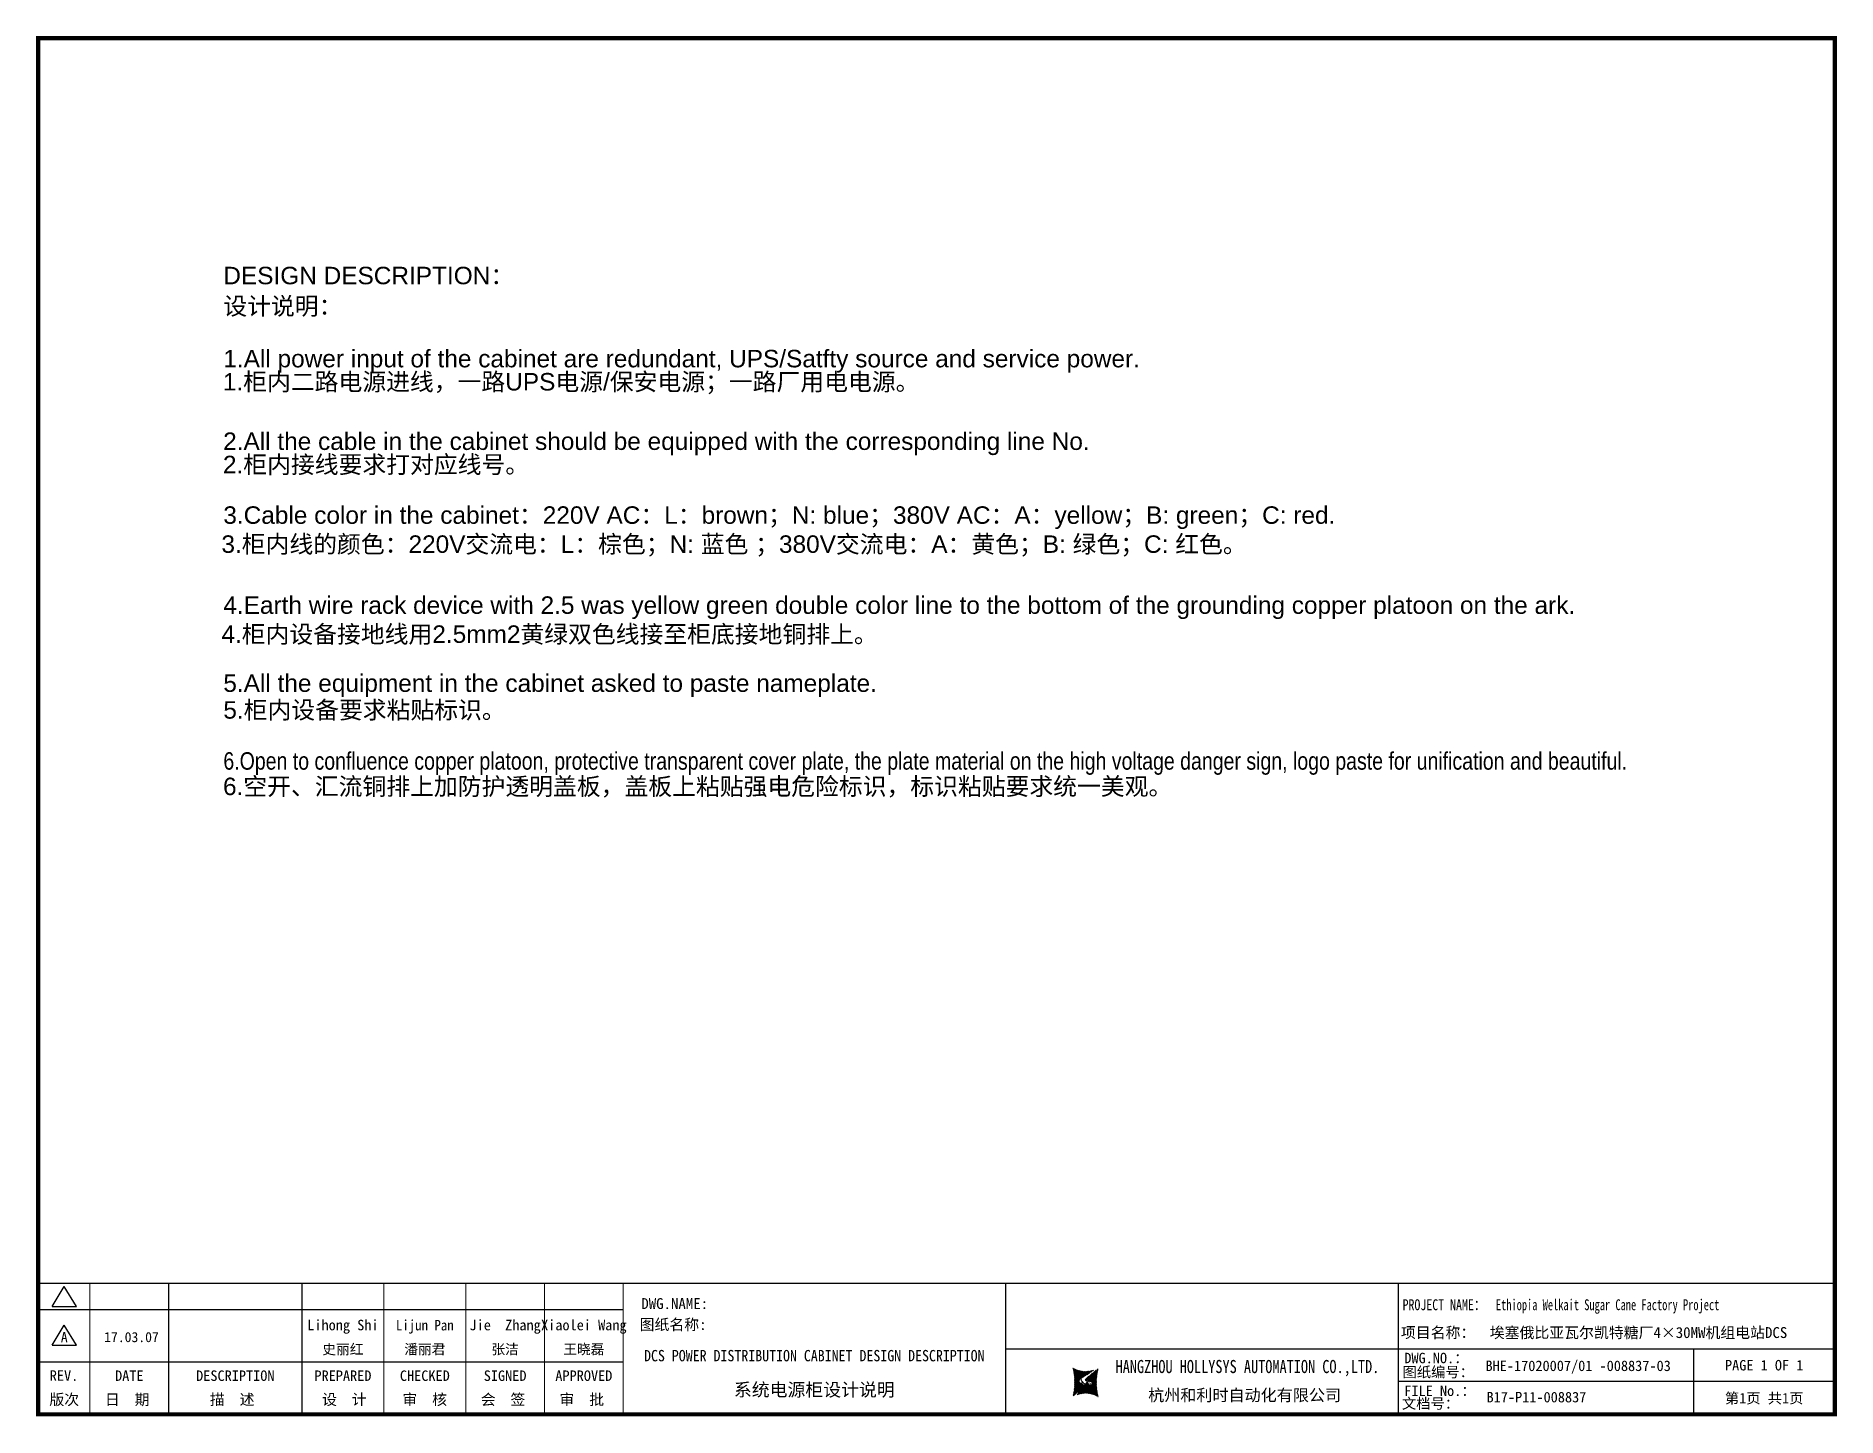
# Model space of a CAD drawing. Extents: x 81444 to 119867, y -54538 to -29386.
# Drawn here: x 81586 to 85711, y -32548 to -29386 of the extents above; entities that cross this region are included whole.
import ezdxf
from ezdxf.enums import TextEntityAlignment as Align
from ezdxf.lldxf.tags import DXFTag

# ---------------------------------------------------------------- set-up
doc = ezdxf.new("R2010")
doc.units = 0
doc.header["$LTSCALE"] = 100
doc.header["$MEASUREMENT"] = 0
for name, color, linetype in [('HLSTK', 7, 'Continuous'), ('t', 1, 'Continuous'), ('标准图框及表格', 7, 'Continuous')]:
    doc.layers.add(name, color=color, linetype=linetype)
doc.styles.add('HZ', font='arial.ttf', dxfattribs={"width": 0.7})
doc.styles.get("Standard").update_dxf_attribs({"font": ''})
doc.styles.get('Standard').set_extended_font_data('SimSun')
tags = doc.linetypes.add('CENTER', pattern=[2, 1.25, -0.25, 0.25, -0.25]).pattern_tags.tags
tags[10:11] = [DXFTag(74, 4), DXFTag(75, 0), DXFTag(340, '0'), DXFTag(46, 1.0), DXFTag(50, 0.0), DXFTag(44, 0.0), DXFTag(45, 0.0)]
tags[8:9] = [DXFTag(74, 4), DXFTag(75, 0), DXFTag(340, '0'), DXFTag(46, 1.0), DXFTag(50, 0.0), DXFTag(44, 0.0), DXFTag(45, 0.0)]
tags[6:7] = [DXFTag(74, 4), DXFTag(75, 0), DXFTag(340, '0'), DXFTag(46, 1.0), DXFTag(50, 0.0), DXFTag(44, 0.0), DXFTag(45, 0.0)]
tags[4:5] = [DXFTag(74, 4), DXFTag(75, 0), DXFTag(340, '0'), DXFTag(46, 1.0), DXFTag(50, 0.0), DXFTag(44, 0.0), DXFTag(45, 0.0)]
pattern_1 = [(45, (0, 0), (-0.736262898216564, 0.7362628982165641), [])]

msp = doc.modelspace()

# ---------------------------------------------------------------- texts
at = {"layer": 'HLSTK', "color": 7, "style": 'HZ'}
for s, p in [('DESIGN DESCRIPTION：', (82014.84505563384, -29954.0009034798)), ('设计说明：', (82014.84505563384, -30023.92252403598)), ('1.All power input of the cabinet are redundant, UPS/Satfty source and service power.', (82014.84505563384, -30144.25404313836)), ('1.柜内二路电源进线，一路UPS电源/保安电源；一路厂用电电源。', (82013.80021176627, -30197.24538979453)), ('2.All the cable in the cabinet should be equipped with the corresponding line No.', (82014.44634707352, -30333.40290896043)), ('2.柜内接线要求打对应线号。', (82013.95481563445, -30386.71369118542)), ('3.Cable color in the cabinet：220V AC：L：brown；N: blue；380V AC：A：yellow；B: green；C: red.', (82014.84505563384, -30502.58741879339)), ('3.柜内线的颜色：220V交流电：L：棕色；N: 蓝色 ；380V交流电：A：黄色；B: 绿色；C: 红色。', (82010.477230186, -30569.05261106892)), ('4.Earth wire rack device with 2.5 was yellow green double color line to the bottom of the grounding copper platoon on the ark.', (82014.84505563384, -30708.73861884634)), ('4.柜内设备接地线用2.5mm2黄绿双色线接至柜底接地铜排上。', (82010.477230186, -30775.20381112188)), ('5.All the equipment in the cabinet asked to paste nameplate.', (82014.84505563384, -30887.45550453991)), ('5.柜内设备要求粘贴标识。', (82014.84505563384, -30948.77236153325)), ('6.空开、汇流铜排上加防护透明盖板，盖板上粘贴强电危险标识，标识粘贴要求统一美观。', (82014.10988031722, -31123.8057887594))]:
    msp.add_text(s, height=40, dxfattribs=at).set_placement(p)
at = {"layer": 'HLSTK', "color": 7, "style": 'HZ', "width": 0.8}
msp.add_text('6.Open to confluence copper platoon, protective transparent cover plate, the plate material on the high voltage danger sign, logo paste for unification and beautiful.', height=40, dxfattribs=at).set_placement((82014.95402481488, -31065.61956520642))

# ---------------------------------------------------------------- blocks, each defined once
blk = doc.blocks.new('图框')
at = {"layer": '标准图框及表格'}
h = blk.add_hatch(dxfattribs=at)
h.set_pattern_fill('ANSI31', color=5, scale=8.329863809039892, style=0)
h.set_pattern_definition(pattern_1)
edge = h.paths.add_edge_path()
edge.add_arc((2399.257256036391, -2998.153851416566), 55.18534773488954, 238.1092081981581, 291.6531626184834)
edge.add_line((2419.619937407027, -3049.445018414634), (2388.525499730735, -3070.242821799802))
edge.add_arc((2238.907377712399, -3078.328790578547), 135.3602868968974, 346.3915348661821, 374.2500326978034)
edge.add_line((2370.467593623529, -3110.177132109857), (2397.50623789792, -3087.85242802291))
edge.add_line((2391.339199201146, -3080.281448750429), (2396.143986595598, -3080.898839897796))
edge.add_spline(control_points=[(2397.470018868538, -3087.887634953957), (2398.35948137939, -3087.023080631327), (2399.970992452319, -3085.456697735681), (2399.869182150054, -3081.252294174519), (2397.426500162081, -3081.012803431273), (2396.121921064187, -3080.884897048199)], knot_values=[0, 0, 0, 0, 6.844331067525468, 12.40042740766005, 18.76924275352248, 18.76924275352248, 18.76924275352248, 18.76924275352248], weights=[1, 1, 1, 1, 1, 1], degree=3, periodic=0)
edge.add_spline(control_points=[(2388.515363058686, -3070.265433304907), (2387.789374929038, -3070.86905758363), (2386.478198365832, -3071.959237952229), (2385.544096281083, -3073.38263759949), (2385.127199159644, -3074.017912079413)], knot_values=[0, 0, 0, 0, 5.253673658024614, 9.488438564008057, 9.488438564008057, 9.488438564008057, 9.488438564008057], weights=[1, 1, 1, 1, 1], degree=3, periodic=0)
edge.add_spline(control_points=[(2386.272665588534, -3072.281716856574), (2385.721471206634, -3072.905523096015), (2384.632427465753, -3074.386714445929), (2384.912828655535, -3077.72895088909), (2387.858851342782, -3079.895552619193), (2390.185443934519, -3080.145534927004), (2391.314573401905, -3080.266855002868)], knot_values=[10.66597461496156, 10.66597461496156, 10.66597461496156, 10.66597461496156, 18.97770399508879, 28.89455822145742, 41.119553648298, 52.64692538081317, 52.64692538081317, 52.64692538081317, 52.64692538081317], weights=[1, 1, 1, 1, 1, 1, 1], degree=3, periodic=0)
h = blk.add_hatch(dxfattribs=at)
h.set_pattern_fill('ANSI31', color=3, scale=8.329863809039892, style=0)
h.set_pattern_definition(pattern_1)
edge = h.paths.add_edge_path()
edge.add_line((2402.469732125144, -3075.776359090531), (2407.706041465404, -3076.440586092609))
edge.add_spline(control_points=[(2401.044493204623, -3068.769946203269), (2400.155030693568, -3069.634500525768), (2398.543519620813, -3071.200883421574), (2398.645329922932, -3075.40528698259), (2401.088011911052, -3075.644777725895), (2402.392591008975, -3075.772684108895)], knot_values=[0, 0, 0, 0, 6.844331067526932, 12.40042740766158, 18.76924275352342, 18.76924275352342, 18.76924275352342, 18.76924275352342], weights=[1, 1, 1, 1, 1, 1], degree=3, periodic=0)
edge.add_line((2428.046918449632, -3046.480449047325), (2401.008274175249, -3068.805153134272))
edge.add_spline(control_points=[(2412.625169549749, -3083.918607966574), (2413.015644598316, -3083.422785431954), (2413.86377905187, -3082.052674005965), (2413.601683417044, -3078.928630268005), (2410.655660730175, -3076.762028538062), (2408.329068138031, -3076.512046230251), (2407.199938671052, -3076.390726154226)], knot_values=[12.65408913243743, 12.65408913243743, 12.65408913243743, 12.65408913243743, 18.97770399508879, 28.89455822145742, 41.119553648298, 52.64692538081317, 52.64692538081317, 52.64692538081317, 52.64692538081317], weights=[1, 1, 1, 1, 1, 1, 1], degree=3, periodic=0)
edge.add_line((2411.626283690712, -3084.975693399283), (2412.781242849298, -3083.732051979769))
edge.add_line((2410.021343801694, -3086.399138189481), (2411.626283690712, -3084.975693399414))
edge.add_line((2378.894574665755, -3107.212562742519), (2409.989012342048, -3086.414759357351))
edge.add_arc((2399.257256036391, -3158.503729740543), 55.18534773488965, 58.10920819815809, 111.6531626184834)
edge.add_arc((2559.607134360383, -3078.328790578547), 135.360286896897, 166.3915348661823, 194.2500326978024)
at = {"color": 7}
for p, q in [((2215.642035047145, -2851.581424744189), (2215.642035047145, -3151.581424744189)), ((3115.642035047145, -2851.581424744189), (3115.642035047145, -3151.581424744189)), ((0, -2911.581424744189), (1340.158172602998, -2911.581424744189)), ((2215.642035047145, -3001.581424744189), (3115.642035047145, -3001.581424744189)), ((3115.642035047145, -3001.581424744189), (4115.642035047145, -3001.581424744189)), ((3791.785572043125, -3001.581424744189), (3791.785572043125, -3151.581424744189)), ((0, -3031.581424744189), (1340.158172602998, -3031.581424744189)), ((4115.642035047145, -3076.581424744189), (3115.642035047145, -3076.581424744189))]:
    blk.add_line(p, q, dxfattribs=at)
at = {"color": 7, "const_width": 3}
blk.add_lwpolyline([(4115.642035047145, -2851.581424744189), (0, -2851.581424744189)], dxfattribs=at)
at = {"layer": 't', "color": 7}
for p, q in [((31.94938321653171, -2904.992613363662), (59.89920926059131, -2859.122325316828)), ((87.8490353046218, -2904.992613363662), (59.89920926059131, -2859.122325316828)), ((31.94938321653171, -2904.992613363662), (87.8490353046218, -2904.992613363662)), ((31.94938321653171, -2992.977239491032), (59.89920926059131, -2947.106951444141)), ((87.8490353046218, -2992.977239491032), (59.89920926059131, -2947.106951444141)), ((31.94938321653171, -2992.977239491032), (87.8490353046218, -2992.977239491032))]:
    blk.add_line(p, q, dxfattribs=at)
at = {"layer": 't', "color": 7, "const_width": 9.61519705431492}
blk.add_lwpolyline([(4115.642035047145, -3151.581424744189), (4115.642035047145, 0), (0, 0), (0, -3151.581424744189)], close=True, dxfattribs=at)
at = {"layer": 't', "color": 7, "const_width": 2.40379926357873}
for points in [[(118.7653193609731, -2852.783324375967), (118.7653193609731, -3151.581424744189)], [(299.0502641293569, -2852.783324375967), (299.0502641293569, -3151.581424744189)], [(604.3883150879992, -2852.783324375967), (604.3883150879992, -3156.41304604568)], [(791.9882990770857, -2852.783324375967), (791.9882990770857, -3156.41304604568)], [(979.588283066143, -2852.783324375967), (979.588283066143, -3156.41304604568)], [(1159.873227834585, -2852.783324375967), (1159.873227834585, -3156.41304604568)], [(1340.158172602998, -2852.783324375967), (1340.158172602998, -3156.41304604568)]]:
    blk.add_lwpolyline(points, dxfattribs=at)
at = {"color": 7, "linetype": 'CENTER'}
for s, height, p in [('图纸编号：', 24, (3125.2212882557, -3066.664538382978)), ('杭州和利时自动化有限公司', 27, (2542.549152440595, -3121.114498389041)), ('文档号：', 24, (3124.032392707933, -3138.728717091954))]:
    blk.add_text(s, height=height, dxfattribs=at).set_placement(p)
at = {"color": 7, "flags": 8}
for tag, p, height in [('DWG.NAME:', (1381.636459220965, -2910.37952511241), 25), ('PROJECTNAME:', (3125.480185663539, -2912.807924402037), 24), ('PROJECTNAME：', (3339.10867075545, -2913.108539231762), 25), ('DWG.NO.:', (3128.186172261583, -3030.402470643486), 24), ('图纸编号', (3315.362718925957, -3052.404678158069), 24), ('FILENO.:', (3128.672545599984, -3106.104124450346), 24), ('文档号', (3317.726365529132, -3124.132485953713), 24)]:
    blk.add_attdef(tag, p, '', height=height, dxfattribs=at)
for tag, height, p in [('A', 23, (59.89920926059131, -2974.881554149018)), ('设计时间', 23, (213.8658221408186, -2974.881554149018)), ('RENLIU', 24, (698.1883070825425, -2950.380597809435)), ('SHUFENWANG', 24, (885.7882910716289, -2950.380597809435)), ('FANGHOU', 24, (1069.730755450379, -2950.380597809435)), ('DANDANLI', 24, (1250.015700218792, -2950.380597809435)), ('刘仁', 23, (698.1883070825425, -3002.188376027443)), ('王姝芬', 23, (885.7882910716289, -3002.188376027443)), ('侯方', 23, (1069.730755450379, -3002.188376027443)), ('李丹丹', 23, (1250.015700218792, -3002.188376027443)), ('#10STATIONONTROLCABINETCOVER', 30, (1777.900103825072, -3017.182374560078)), ('REV.', 24, (59.38265968048654, -3063.048954873535)), ('DATE', 24, (208.907791745165, -3063.048954873535)), ('DESCRIPTION', 24, (451.7192896086781, -3063.048954873535)), ('PREPARED', 24, (698.1883070825425, -3063.048954873535)), ('CHECKED', 24, (885.7882910716144, -3063.048954873535)), ('SIGNED', 24, (1069.730755450364, -3063.048954873535)), ('APPROVED', 24, (1250.015700218792, -3063.048954873535)), ('PAGEXOFX', 24, (3953.713803545135, -3039.081424744189)), ('图纸名称', 30, (1777.900103825072, -3094.695064044037)), ('第几页共几页', 24, (3953.713803545135, -3114.081424744189))]:
    blk.add_attdef(tag, text='', height=height, dxfattribs=at).set_placement(p, align=Align.MIDDLE)
for tag, p in [('图纸名称:', (1377.81237181677, -2965.923337057193)), ('项目名称：', (3121.562334825969, -2984.305160940257)), ('项目名称：', (3325.036680579346, -2984.305160940257))]:
    blk.add_attdef(tag, text='', height=25, dxfattribs=at).set_placement(p, align=Align.BOTTOM_LEFT)
at = {"color": 7, "width": 0.8, "flags": 8}
blk.add_attdef('HANGZHOUHOLLYSYSAUTOMATIONCO.,LTD.', text='', height=24, dxfattribs=at).set_placement((2770.082304289484, -3045.714803244191), align=Align.MIDDLE)
at = {"layer": 't', "color": 7}
for s, p in [('版次', (59.89920926059131, -3117.600441270843)), ('日  期', (204.1999693705875, -3117.600441270843)), ('描  述', (444.4895954714448, -3117.600441270843)), ('设  计', (701.4970341851513, -3117.600441270843)), ('审  核', (885.5947788425256, -3117.600441270843)), ('会  签', (1065.022933075787, -3117.600441270843)), ('审  批', (1245.3078778442, -3117.600441270843))]:
    blk.add_text(s, height=25, dxfattribs=at).set_placement(p, align=Align.MIDDLE_CENTER)
at = {"layer": '标准图框及表格', "color": 5, "style": 'HZ'}
for s, p in [('pgqh', (2373.884875617339, -3059.677228196226)), ('hollilas', (2374.051901626051, -3085.968484618272))]:
    blk.add_text(s, height=5.205656721233694, dxfattribs=at).set_placement(p)
at = {"layer": '标准图框及表格', "color": 3, "style": 'HZ'}
for s, height, p in [('auto', 8.676094535389492, (2400.907127263781, -3074.200036411981)), ('hollysys', 4.338047267694746, (2402.5381050141, -3099.731461394062))]:
    blk.add_text(s, height=height, dxfattribs=at).set_placement(p)

# ---------------------------------------------------------------- block references
at = {"color": 1}
ref = msp.add_blockref('图框', (81590.60736938225, -29390.33974976701), dxfattribs=at)
ref.add_attrib('第几页共几页', '第1页 共1页', dxfattribs={"color": 7, "height": 24, "flags": 8}).set_placement((85544.32117292739, -32504.4211745112), align=Align.MIDDLE)
ref.add_attrib('图纸编号', 'BHE-17020007/01 -008837-03', (84905.97008830821, -32442.74442792507), dxfattribs={"color": 7, "height": 24, "flags": 8})
ref.add_attrib('文档号', 'B17-P11-008837', (84908.33373491139, -32514.47223572072), dxfattribs={"color": 7, "height": 24, "flags": 8})
ref.add_attrib('图纸名称', '系统电源柜设计说明', dxfattribs={"color": 7, "height": 30, "flags": 8}).set_placement((83368.50747320733, -32485.03481381104), align=Align.MIDDLE)
ref.add_attrib('刘仁', '史丽红', dxfattribs={"color": 7, "height": 23, "flags": 8}).set_placement((82288.7956764648, -32392.52812579445), align=Align.MIDDLE)
ref.add_attrib('王姝芬', '潘丽君', dxfattribs={"color": 7, "height": 23, "flags": 8}).set_placement((82476.39566045388, -32392.52812579445), align=Align.MIDDLE)
ref.add_attrib('侯方', '张洁', dxfattribs={"color": 7, "height": 23, "flags": 8}).set_placement((82660.33812483263, -32392.52812579445), align=Align.MIDDLE)
ref.add_attrib('李丹丹', '王晓磊', dxfattribs={"color": 7, "height": 23, "flags": 8}).set_placement((82840.62306960105, -32392.52812579445), align=Align.MIDDLE)
ref.add_attrib('设计时间', '17.03.07', dxfattribs={"color": 7, "height": 23, "flags": 8}).set_placement((81804.47319152308, -32365.22130391602), align=Align.MIDDLE)
ref.add_attrib('A', 'A', dxfattribs={"color": 7, "height": 23, "flags": 8}).set_placement((81650.50657864285, -32365.22130391602), align=Align.MIDDLE)
ref.add_attrib('REV.', 'REV.', dxfattribs={"color": 7, "height": 24, "flags": 8}).set_placement((81649.99002906274, -32453.38870464054), align=Align.MIDDLE)
ref.add_attrib('DATE', 'DATE', dxfattribs={"color": 7, "height": 24, "flags": 8}).set_placement((81799.51516112742, -32453.38870464054), align=Align.MIDDLE)
ref.add_attrib('DESCRIBE', 'DESCRIPTION', dxfattribs={"color": 7, "height": 24, "flags": 8}).set_placement((82042.32665899093, -32453.38870464054), align=Align.MIDDLE)
ref.add_attrib('PREPARE', 'PREPARED', dxfattribs={"color": 7, "height": 24, "flags": 8}).set_placement((82288.7956764648, -32453.38870464054), align=Align.MIDDLE)
ref.add_attrib('VERIFY', 'CHECKED', dxfattribs={"color": 7, "height": 24, "flags": 8}).set_placement((82476.39566045387, -32453.38870464054), align=Align.MIDDLE)
ref.add_attrib('SIGN', 'SIGNED', dxfattribs={"color": 7, "height": 24, "flags": 8}).set_placement((82660.33812483262, -32453.38870464054), align=Align.MIDDLE)
ref.add_attrib('APPROVER', 'APPROVED', dxfattribs={"color": 7, "height": 24, "flags": 8}).set_placement((82840.62306960105, -32453.38870464054), align=Align.MIDDLE)
ref.add_attrib('RENLIU', 'Lihong Shi', dxfattribs={"color": 7, "height": 24, "flags": 8}).set_placement((82288.7956764648, -32340.72034757644), align=Align.MIDDLE)
ref.add_attrib('SHUFENWANG', 'Lijun Pan', dxfattribs={"color": 7, "height": 24, "width": 0.9, "flags": 8}).set_placement((82476.39566045388, -32340.72034757644), align=Align.MIDDLE)
ref.add_attrib('FANGHOU', 'Jie  Zhang', dxfattribs={"color": 7, "height": 24, "flags": 8}).set_placement((82660.33812483263, -32340.72034757644), align=Align.MIDDLE)
ref.add_attrib('DANDANLI', 'Xiaolei Wang', dxfattribs={"color": 7, "height": 24, "flags": 8}).set_placement((82840.62306960105, -32340.72034757644), align=Align.MIDDLE)
ref.add_attrib('DWG.NAME:', 'DWG.NAME:', (82972.24382860321, -32300.71927487942), dxfattribs={"color": 7, "height": 25, "flags": 8})
ref.add_attrib('#10STATIONONTROLCABINETCOVER', 'DCS POWER DISTRIBUTION CABINET DESIGN DESCRIPTION', dxfattribs={"color": 7, "height": 26, "width": 0.9, "flags": 8}).set_placement((83368.50747320733, -32407.52212432708), align=Align.MIDDLE)
ref.add_attrib('图纸名称:', '图纸名称:', dxfattribs={"color": 7, "height": 25, "flags": 8}).set_placement((82968.41974119903, -32356.2630868242), align=Align.BOTTOM_LEFT)
ref.add_attrib('HANGZHOUHOLLYSYSAUTOMATIONCO.,LTD', 'HANGZHOU HOLLYSYS AUTOMATION CO.,LTD.', dxfattribs={"color": 7, "height": 30, "width": 0.8, "flags": 8}).set_placement((84360.68967367173, -32436.0545530112), align=Align.MIDDLE)
ref.add_attrib('PROJECTNAME：', 'PROJECT NAME：', (84715.99379161242, -32303.44828899877), dxfattribs={"color": 7, "height": 25, "width": 0.8, "flags": 8})
ref.add_attrib('项目名称：', '项目名称：', dxfattribs={"color": 7, "height": 25, "flags": 8}).set_placement((84712.16970420822, -32374.64491070727), align=Align.BOTTOM_LEFT)
ref.add_attrib('PROJECTNAME：', 'Ethiopia Welkait Sugar Cane Factory Project', (84929.7160401377, -32303.44828899877), dxfattribs={"color": 7, "height": 25, "width": 0.7, "flags": 8})
ref.add_attrib('项目名称：', '埃塞俄比亚瓦尔凯特糖厂4×30MW机组电站DCS', dxfattribs={"color": 7, "height": 25, "flags": 8}).set_placement((84915.6440499616, -32374.64491070727), align=Align.BOTTOM_LEFT)
ref.add_attrib('PAGEXOFX', 'PAGE 1 OF 1', dxfattribs={"color": 7, "height": 24, "flags": 8}).set_placement((85544.32117292739, -32429.42117451119), align=Align.MIDDLE)
ref.add_attrib('DWG.NO.：', 'DWG.NO.：', (84719.98241800226, -32424.92829606653), dxfattribs={"color": 7, "height": 24, "flags": 8})
ref.add_attrib('FILENO.：', 'FILE No.：', (84719.98241800226, -32499.92829606653), dxfattribs={"color": 7, "height": 24, "flags": 8})

msp.set_redraw_order([(e.dxf.handle, doc.entitydb.next_handle()) for e in msp.query("TEXT MTEXT ATTDEF DIMENSION ARC_DIMENSION")])  # texts and dimensions are drawn at this point

doc.saveas('drawing.dxf')
